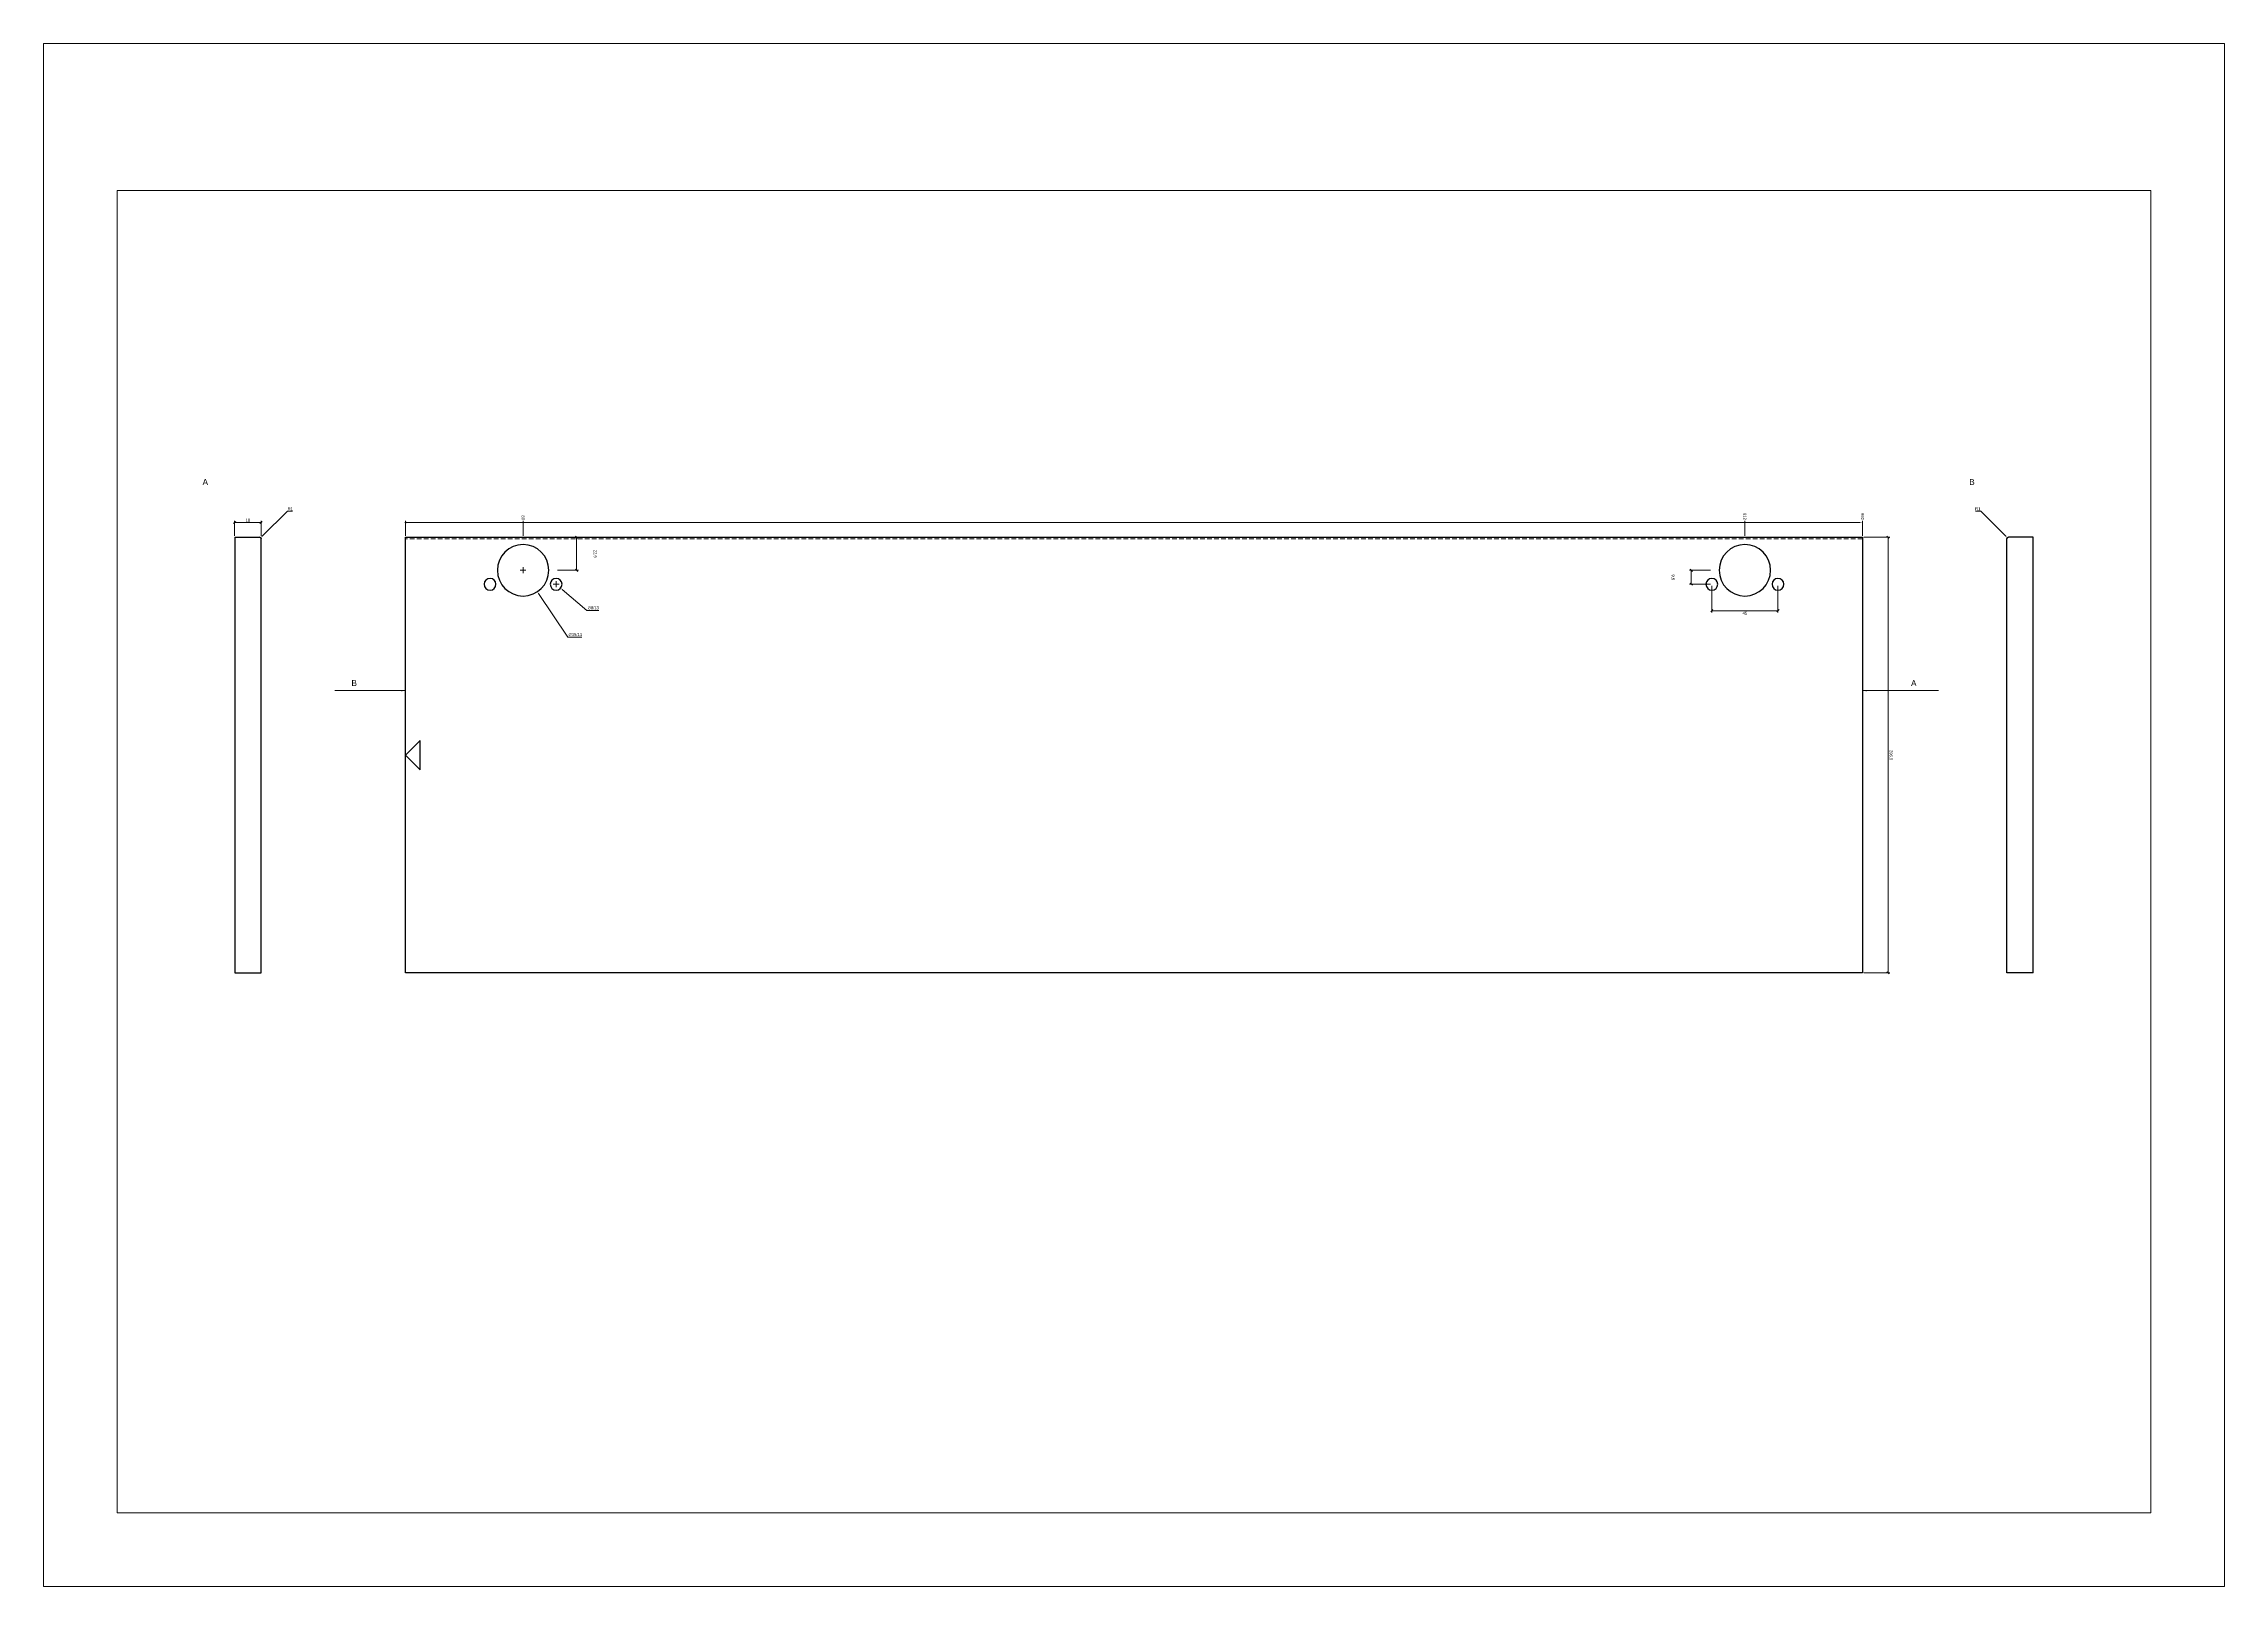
# Paper-space layout 'Door2' of a CAD drawing. Header units: millimetres. Extents: x -4 to 1481, y -4 to 1046.
import ezdxf

# ---------------------------------------------------------------- set-up
doc = ezdxf.new("R2010")
doc.units = ezdxf.units.MM
doc.linetypes.add('HIDDEN2', pattern=[4.7625, 3.175, -1.5875])
doc.layers.get('0').update_dxf_attribs({"true_color": 0xc2c2ced6})
for name, color, linetype, true_color in [('New project_cabinet-001_Door2_Machining group_View from above', 1, 'Continuous', 0xc2ff0000), ('New project_cabinet-001_Door2_Machining group_View from left', 1, 'Continuous', 0xc2ff0000), ('New project_cabinet-001_Door2_Machining group_View from right', 1, 'Continuous', 0xc2ff0000), ('New project_cabinet-001_Door2_View from above', 1, 'Continuous', 0xc2ff0000), ('New project_cabinet-001_Door2_View from right', 1, 'Continuous', 0xc2ff0000)]:
    doc.layers.add(name, color=color, linetype=linetype, true_color=true_color)
doc.layers.add('TitleBlock', color=7, linetype='Continuous')
doc.styles.add('Blum_Dimension', font='arial.ttf', dxfattribs={"height": 2})
doc.styles.add('Blum_ViewInfo', font='arial.ttf', dxfattribs={"height": 4})
doc.dimstyles.new('Blum_Chain', dxfattribs={"dimtxt": 2, "dimasz": 2, "dimexe": 1.25, "dimexo": 1, "dimtad": 0, "dimjust": 4, "dimtih": 1, "dimtoh": 1, "dimtxsty": 'Blum_Dimension', "dimblk1": 'DOTSMALL', "dimsah": 1, "dimcen": 2, "dimadec": 0, "dimazin": 2, "dimtfac": 1, "dimtix": 1, "dimtmove": 0, "dimatfit": 3, "dimldrblk": 'OBLIQUE', "dimfxl": 1, "dimlwd": 5, "dimlwe": 5, "dimarcsym": 0})
doc.dimstyles.new('Blum_Default', dxfattribs={"dimtxt": 2, "dimasz": 1.5, "dimexe": 1.25, "dimexo": 1, "dimtad": 1, "dimtxsty": 'Blum_Dimension', "dimblk": 'OBLIQUE', "dimcen": 2, "dimadec": 0, "dimazin": 2, "dimtfac": 1, "dimtix": 1, "dimtmove": 0, "dimatfit": 3, "dimfxl": 1, "dimlwd": 5, "dimlwe": 5, "dimarcsym": 0})
doc.dimstyles.new('Blum_Default$3', dxfattribs={"dimtxt": 2, "dimasz": 1.5, "dimexe": 1.25, "dimexo": 1, "dimtad": 1, "dimtih": 1, "dimtoh": 1, "dimtxsty": 'Blum_Dimension', "dimsah": 1, "dimcen": 2, "dimadec": 0, "dimazin": 2, "dimtfac": 1, "dimtofl": 0, "dimtmove": 0, "dimatfit": 3, "dimfxl": 1, "dimlwd": 5, "dimlwe": 5, "dimarcsym": 0})
doc.dimstyles.new('Blum_Default$4', dxfattribs={"dimtxt": 2, "dimasz": 1.5, "dimexe": 1.25, "dimexo": 1, "dimtad": 1, "dimtih": 1, "dimtoh": 1, "dimtxsty": 'Blum_Dimension', "dimblk1": 'OBLIQUE', "dimsah": 1, "dimcen": 2, "dimadec": 0, "dimazin": 2, "dimtfac": 1, "dimtofl": 0, "dimtmove": 0, "dimatfit": 3, "dimfxl": 1, "dimlwd": 5, "dimlwe": 5, "dimarcsym": 0})
doc.dimstyles.new('Blum_ViewInfo', dxfattribs={"dimtxt": 4, "dimasz": 3, "dimexe": 1.25, "dimexo": 1, "dimtad": 1, "dimtxsty": 'Blum_ViewInfo', "dimblk": 'OBLIQUE', "dimcen": 0.09, "dimadec": 0, "dimazin": 2, "dimtfac": 1, "dimtofl": 0, "dimtmove": 0, "dimatfit": 2, "dimfxl": 1, "dimlwd": 20, "dimlwe": 20, "dimarcsym": 0})

# ---------------------------------------------------------------- blocks, each defined once
blk = doc.blocks.new('TitleBlock_Door2')
at = {"layer": 'TitleBlock', "lineweight": 0}
for points in [[(-0.79, -0.79, 0), (-0.79, 209.21, 0), (296.21, 209.21, 0), (296.21, -0.79, 0)], [(9.21, 9.21, 0), (9.21, 189.21, 0), (286.21, 189.21, 0), (286.21, 9.21, 0)]]:
    blk.add_polyline3d(points, close=True, dxfattribs=at)
blk = doc.blocks.new('*D535')
at = {"layer": 'Defpoints', "color": 0, "lineweight": 0}
for p in [(143.1, 709.1), (143.8, 709.8)]:
    blk.add_point(p, dxfattribs=at)
at = {"layer": 'New project_cabinet-001_Door2_Machining group_View from right', "color": 0, "lineweight": 5}
for p, q in [((162, 727.9), (144.9, 710.8)), ((165.4, 727.9), (162, 727.9))]:
    blk.add_line(p, q, dxfattribs=at)
at = {"layer": 'New project_cabinet-001_Door2_Machining group_View from right', "color": 0, "lineweight": 0}
blk.add_solid([(144.7, 711), (145.1, 710.7), (143.8, 709.8)], dxfattribs=at)
at = {"layer": 'New project_cabinet-001_Door2_Machining group_View from right', "color": 0, "lineweight": 0, "insert": (164, 729.5), "char_height": 2, "attachment_point": 5, "style": 'Blum_Dimension'}
blk.add_mtext('R1', dxfattribs=at)
blk = doc.blocks.new('_Oblique')
at = {"color": 0, "linetype": 'ByBlock', "lineweight": -2}
blk.add_line((-0.5, -0.5), (0.5, 0.5), dxfattribs=at)
blk = doc.blocks.new('*D538')
at = {"layer": 'Defpoints', "color": 0, "lineweight": 0}
for p in [(144.1, 720.1), (126.1, 710.1), (144.1, 710.1)]:
    blk.add_point(p, dxfattribs=at)
at = {"layer": 'New project_cabinet-001_Door2_View from right', "color": 0, "lineweight": 5}
for p, q in [((126.1, 711.1), (126.1, 721.3)), ((126.1, 720.1), (144.1, 720.1)), ((144.1, 711.1), (144.1, 721.3))]:
    blk.add_line(p, q, dxfattribs=at)
at = {"layer": 'New project_cabinet-001_Door2_View from right', "color": 0, "lineweight": 5, "xscale": 1.5, "yscale": 1.5, "zscale": 1.5, "rotation": 180}
blk.add_blockref('_Oblique', (126.1, 720.1), dxfattribs=at)
at = {"layer": 'New project_cabinet-001_Door2_View from right', "color": 0, "lineweight": 5, "xscale": 1.5, "yscale": 1.5, "zscale": 1.5}
blk.add_blockref('_Oblique', (144.1, 720.1), dxfattribs=at)
at = {"layer": 'New project_cabinet-001_Door2_View from right', "color": 0, "lineweight": 0, "insert": (135.1, 721.7), "char_height": 2, "attachment_point": 5, "style": 'Blum_Dimension'}
blk.add_mtext('18', dxfattribs=at)
blk = doc.blocks.new('*D541')
at = {"layer": 'Defpoints', "color": 0, "lineweight": 0}
for p in [(1333.2, 709.8), (1333.9, 709.1)]:
    blk.add_point(p, dxfattribs=at)
at = {"layer": 'New project_cabinet-001_Door2_Machining group_View from left', "color": 0, "lineweight": 5}
for p, q in [((1311.6, 727.9), (1315.1, 727.9)), ((1315.1, 727.9), (1332.2, 710.8))]:
    blk.add_line(p, q, dxfattribs=at)
at = {"layer": 'New project_cabinet-001_Door2_Machining group_View from left', "color": 0, "lineweight": 0}
blk.add_solid([(1332.3, 711), (1332, 710.7), (1333.2, 709.8)], dxfattribs=at)
at = {"layer": 'New project_cabinet-001_Door2_Machining group_View from left', "color": 0, "lineweight": 0, "insert": (1313.1, 729.5), "char_height": 2, "attachment_point": 5, "style": 'Blum_Dimension'}
blk.add_mtext('R1', dxfattribs=at)
blk = doc.blocks.new('Blum_Trinagle_Outline')
blk.add_lwpolyline([(0, 0), (2, 2), (-2, 2)], close=True)
blk = doc.blocks.new('_DotSmall')
at = {"color": 0, "linetype": 'ByBlock', "const_width": 0.5}
blk.add_lwpolyline([(-0.0625, 0, 1), (0.0625, 0, 1)], format="xyb", close=True, dxfattribs=at)
blk = doc.blocks.new('*D544')
at = {"layer": 'Defpoints', "color": 0, "lineweight": 0}
for p in [(322.5, 720.1), (242.5, 710.1), (322.5, 710.1)]:
    blk.add_point(p, dxfattribs=at)
at = {"layer": 'New project_cabinet-001_Door2_View from above', "color": 0, "lineweight": 5}
for p, q in [((242.5, 711.1), (242.5, 721.3)), ((242.5, 720.1), (320.5, 720.1)), ((322.5, 711.1), (322.5, 721.3))]:
    blk.add_line(p, q, dxfattribs=at)
at = {"layer": 'New project_cabinet-001_Door2_View from above', "color": 0, "lineweight": 0}
blk.add_solid([(320.5, 719.7), (320.5, 720.4), (322.5, 720.1)], dxfattribs=at)
at = {"layer": 'New project_cabinet-001_Door2_View from above', "color": 0, "lineweight": 5, "xscale": 2, "yscale": 2, "zscale": 2, "rotation": 180}
blk.add_blockref('_DotSmall', (242.5, 720.1), dxfattribs=at)
at = {"layer": 'New project_cabinet-001_Door2_View from above', "color": 0, "lineweight": 0, "insert": (322.5, 723.4), "char_height": 2, "attachment_point": 5, "rotation": 270, "style": 'Blum_Dimension'}
blk.add_mtext('80', dxfattribs=at)
blk = doc.blocks.new('*D547')
at = {"layer": 'Defpoints', "color": 0, "lineweight": 0}
for p in [(1154.5, 720.1), (242.5, 710.1), (1154.5, 710.1)]:
    blk.add_point(p, dxfattribs=at)
at = {"layer": 'New project_cabinet-001_Door2_View from above', "color": 0, "lineweight": 5}
for p, q in [((242.5, 711.1), (242.5, 721.3)), ((242.5, 720.1), (1152.5, 720.1)), ((1154.5, 711.1), (1154.5, 721.3))]:
    blk.add_line(p, q, dxfattribs=at)
at = {"layer": 'New project_cabinet-001_Door2_View from above', "color": 0, "lineweight": 0}
blk.add_solid([(1152.5, 719.7), (1152.5, 720.4), (1154.5, 720.1)], dxfattribs=at)
at = {"layer": 'New project_cabinet-001_Door2_View from above', "color": 0, "lineweight": 5, "xscale": 2, "yscale": 2, "zscale": 2, "rotation": 180}
blk.add_blockref('_DotSmall', (242.5, 720.1), dxfattribs=at)
at = {"layer": 'New project_cabinet-001_Door2_View from above', "color": 0, "lineweight": 0, "insert": (1154.5, 724.2), "char_height": 2, "attachment_point": 5, "rotation": 270, "style": 'Blum_Dimension'}
blk.add_mtext('912', dxfattribs=at)
blk = doc.blocks.new('*D550')
at = {"layer": 'Defpoints', "color": 0, "lineweight": 0}
for p in [(1234.5, 720.1), (242.5, 710.1), (1234.5, 710.1)]:
    blk.add_point(p, dxfattribs=at)
at = {"layer": 'New project_cabinet-001_Door2_View from above', "color": 0, "lineweight": 5}
for p, q in [((242.5, 711.1), (242.5, 721.3)), ((242.5, 720.1), (1232.5, 720.1)), ((1234.5, 711.1), (1234.5, 721.3))]:
    blk.add_line(p, q, dxfattribs=at)
at = {"layer": 'New project_cabinet-001_Door2_View from above', "color": 0, "lineweight": 0}
blk.add_solid([(1232.5, 719.7), (1232.5, 720.4), (1234.5, 720.1)], dxfattribs=at)
at = {"layer": 'New project_cabinet-001_Door2_View from above', "color": 0, "lineweight": 5, "xscale": 2, "yscale": 2, "zscale": 2, "rotation": 180}
blk.add_blockref('_DotSmall', (242.5, 720.1), dxfattribs=at)
at = {"layer": 'New project_cabinet-001_Door2_View from above', "color": 0, "lineweight": 0, "insert": (1234.5, 724.2), "char_height": 2, "attachment_point": 5, "rotation": 270, "style": 'Blum_Dimension'}
blk.add_mtext('992', dxfattribs=at)
blk = doc.blocks.new('*D553')
at = {"layer": 'Defpoints', "color": 0, "lineweight": 0}
for p in [(345, 710.1), (359, 710.1), (345, 687.6)]:
    blk.add_point(p, dxfattribs=at)
at = {"layer": 'New project_cabinet-001_Door2_View from above', "color": 0, "lineweight": 5}
for p, q in [((346, 710.1), (360.3, 710.1)), ((359, 687.6), (359, 710.1)), ((346, 687.6), (360.3, 687.6))]:
    blk.add_line(p, q, dxfattribs=at)
at = {"layer": 'New project_cabinet-001_Door2_View from above', "color": 0, "lineweight": 5, "xscale": 1.5, "yscale": 1.5, "zscale": 1.5}
for p, rotation in [((359, 710.1), 90), ((359, 687.6), 270)]:
    blk.add_blockref('_Oblique', p, dxfattribs=dict(at, rotation=rotation))
at = {"layer": 'New project_cabinet-001_Door2_View from above', "color": 0, "lineweight": 0, "insert": (371.5, 698.8), "char_height": 2, "attachment_point": 5, "rotation": 270, "style": 'Blum_Dimension'}
blk.add_mtext('22,5', dxfattribs=at)
blk = doc.blocks.new('*D556')
at = {"layer": 'Defpoints', "color": 0, "lineweight": 0}
for p in [(1118, 687.6), (1132, 687.6), (1132, 678.1)]:
    blk.add_point(p, dxfattribs=at)
at = {"layer": 'New project_cabinet-001_Door2_View from above', "color": 0, "lineweight": 5}
for p, q in [((1131, 687.6), (1116.8, 687.6)), ((1118, 678.1), (1118, 687.6)), ((1131, 678.1), (1116.8, 678.1))]:
    blk.add_line(p, q, dxfattribs=at)
at = {"layer": 'New project_cabinet-001_Door2_View from above', "color": 0, "lineweight": 5, "xscale": 1.5, "yscale": 1.5, "zscale": 1.5}
for p, rotation in [((1118, 687.6), 90), ((1118, 678.1), 270)]:
    blk.add_blockref('_Oblique', p, dxfattribs=dict(at, rotation=rotation))
at = {"layer": 'New project_cabinet-001_Door2_View from above', "color": 0, "lineweight": 0, "insert": (1105.5, 682.8), "char_height": 2, "attachment_point": 5, "rotation": 270, "style": 'Blum_Dimension'}
blk.add_mtext('9,5', dxfattribs=at)
blk = doc.blocks.new('*D559')
at = {"layer": 'Defpoints', "color": 0, "lineweight": 0}
for p in [(1132, 678.1), (1177, 678.1), (1177, 660.1)]:
    blk.add_point(p, dxfattribs=at)
at = {"layer": 'New project_cabinet-001_Door2_View from above', "color": 0, "lineweight": 5}
for p, q in [((1132, 677.1), (1132, 658.8)), ((1177, 677.1), (1177, 658.8)), ((1132, 660.1), (1177, 660.1))]:
    blk.add_line(p, q, dxfattribs=at)
at = {"layer": 'New project_cabinet-001_Door2_View from above', "color": 0, "lineweight": 5, "xscale": 1.5, "yscale": 1.5, "zscale": 1.5, "rotation": 180}
blk.add_blockref('_Oblique', (1132, 660.1), dxfattribs=at)
at = {"layer": 'New project_cabinet-001_Door2_View from above', "color": 0, "lineweight": 5, "xscale": 1.5, "yscale": 1.5, "zscale": 1.5}
blk.add_blockref('_Oblique', (1177, 660.1), dxfattribs=at)
at = {"layer": 'New project_cabinet-001_Door2_View from above', "color": 0, "lineweight": 0, "insert": (1154.5, 658.4), "char_height": 2, "attachment_point": 5, "style": 'Blum_Dimension'}
blk.add_mtext('45', dxfattribs=at)
blk = doc.blocks.new('*D562')
at = {"layer": 'Defpoints', "color": 0, "lineweight": 0}
for p in [(312.8, 702.1), (332.3, 673)]:
    blk.add_point(p, dxfattribs=at)
at = {"layer": 'New project_cabinet-001_Door2_Machining group_View from above', "color": 0, "lineweight": 5}
for p, q in [((320.5, 687.6), (324.5, 687.6)), ((322.5, 685.6), (322.5, 689.6)), ((353, 642.1), (333.1, 671.8)), ((362.6, 642.1), (353, 642.1))]:
    blk.add_line(p, q, dxfattribs=at)
at = {"layer": 'New project_cabinet-001_Door2_Machining group_View from above', "color": 0, "lineweight": 0}
blk.add_solid([(333.3, 671.9), (332.9, 671.7), (332.3, 673)], dxfattribs=at)
at = {"layer": 'New project_cabinet-001_Door2_Machining group_View from above', "color": 0, "lineweight": 0, "insert": (358.1, 643.8), "char_height": 2, "attachment_point": 5, "style": 'Blum_Dimension'}
blk.add_mtext('∅35/13', dxfattribs=at)
blk = doc.blocks.new('*D565')
at = {"layer": 'Defpoints', "color": 0, "lineweight": 0}
for p in [(342, 680.7), (348.1, 675.5)]:
    blk.add_point(p, dxfattribs=at)
at = {"layer": 'New project_cabinet-001_Door2_Machining group_View from above', "color": 0, "lineweight": 5}
for p, q in [((343, 678.1), (347, 678.1)), ((345, 676.1), (345, 680.1)), ((366, 660.3), (349.2, 674.5)), ((374, 660.3), (366, 660.3))]:
    blk.add_line(p, q, dxfattribs=at)
at = {"layer": 'New project_cabinet-001_Door2_Machining group_View from above', "color": 0, "lineweight": 0}
blk.add_solid([(349.4, 674.7), (349.1, 674.3), (348.1, 675.5)], dxfattribs=at)
at = {"layer": 'New project_cabinet-001_Door2_Machining group_View from above', "color": 0, "lineweight": 0, "insert": (370.3, 662), "char_height": 2, "attachment_point": 5, "style": 'Blum_Dimension'}
blk.add_mtext('∅8/13', dxfattribs=at)
blk = doc.blocks.new('*D568')
at = {"layer": 'Defpoints', "color": 0, "lineweight": 0}
for p in [(1234.5, 710.1), (1252, 710.1), (1234.5, 413.6)]:
    blk.add_point(p, dxfattribs=at)
at = {"layer": 'New project_cabinet-001_Door2_View from above', "color": 0, "lineweight": 5}
for p, q in [((1235.5, 710.1), (1253.3, 710.1)), ((1252, 413.6), (1252, 710.1)), ((1235.5, 413.6), (1253.3, 413.6))]:
    blk.add_line(p, q, dxfattribs=at)
at = {"layer": 'New project_cabinet-001_Door2_View from above', "color": 0, "lineweight": 5, "xscale": 1.5, "yscale": 1.5, "zscale": 1.5}
for p, rotation in [((1252, 710.1), 90), ((1252, 413.6), 270)]:
    blk.add_blockref('_Oblique', p, dxfattribs=dict(at, rotation=rotation))
at = {"layer": 'New project_cabinet-001_Door2_View from above', "color": 0, "lineweight": 0, "insert": (1253.9, 561.8), "char_height": 2, "attachment_point": 5, "rotation": 270, "style": 'Blum_Dimension'}
blk.add_mtext('296,5', dxfattribs=at)

psp = doc.layouts.new('Door2')

# ---------------------------------------------------------------- linework, layer by layer
at = {"linetype": 'Continuous', "lineweight": 30}
for p, q in [((126.136, 710.078), (126.136, 705.078)), ((126.136, 710.078), (143.136, 710.078)), ((126.136, 705.078), (126.136, 682.078)), ((144.136, 413.578), (144.136, 709.078)), ((242.531, 709.078), (242.531, 710.078)), ((242.531, 710.078), (1234.531, 710.078)), ((242.531, 413.578), (242.531, 709.078)), ((1234.531, 710.078), (1234.531, 709.078)), ((1234.531, 709.078), (1234.531, 413.578)), ((1332.927, 413.578), (1332.927, 709.078)), ((1350.927, 710.078), (1333.927, 710.078)), ((1350.927, 705.078), (1350.927, 710.078)), ((1350.927, 682.078), (1350.927, 705.078)), ((126.136, 682.078), (126.136, 674.078)), ((126.136, 674.078), (126.136, 670.078)), ((126.136, 670.078), (126.136, 413.578)), ((1350.927, 674.078), (1350.927, 682.078)), ((1350.927, 670.078), (1350.927, 674.078)), ((1350.927, 413.578), (1350.927, 670.078)), ((126.136, 413.578), (144.136, 413.578)), ((1234.531, 413.578), (242.531, 413.578)), ((1350.927, 413.578), (1332.927, 413.578))]:
    psp.add_line(p, q, dxfattribs=at)
at = {"linetype": 'HIDDEN2', "lineweight": 5}
psp.add_line((1234.531, 709.078), (242.531, 709.078), dxfattribs=at)
at = {"linetype": 'Continuous', "lineweight": 30, "extrusion": (0, 0, -1)}
for centre, radius in [((-322.531, 687.578), 17.5), ((-1154.531, 687.578), 17.5), ((-300.031, 678.078), 4), ((-345.031, 678.078), 4), ((-1132.031, 678.078), 4), ((-1177.031, 678.078), 4)]:
    psp.add_circle(centre, radius, dxfattribs=at)
for centre, start, end in [((-143.136, 709.078), 90, 180), ((-1333.927, 709.078), 0, 90)]:
    psp.add_arc(centre, 1, start, end, dxfattribs=at)
at = {"linetype": 'Continuous', "lineweight": 30}
for centre, start, end in [((143.136, 709.078), 0, 90), ((1333.927, 709.078), 90, 180)]:
    psp.add_arc(centre, 1, start, end, dxfattribs=at)

# ---------------------------------------------------------------- block references
at = {"lineweight": 0, "xscale": 5, "yscale": 5, "zscale": 5}
psp.add_blockref('TitleBlock_Door2', (0, 0), dxfattribs=at)
at = {"layer": 'New project_cabinet-001_Door2_View from above', "lineweight": 0, "xscale": 5, "yscale": 5, "zscale": 5, "rotation": 270}
psp.add_blockref('Blum_Trinagle_Outline', (242.531, 561.828), dxfattribs=at)

# ---------------------------------------------------------------- texts
at = {"lineweight": 0, "char_height": 4, "style": 'Blum_ViewInfo'}
for s, insert, attachment_point in [('A', (104.261, 745.703), 7), ('B', (1307.274, 745.703), 7), ('B', (209.406, 608.803), 9), ('A', (1267.656, 608.803), 7)]:
    psp.add_mtext(s, dxfattribs=dict(at, insert=insert, attachment_point=attachment_point))

# ---------------------------------------------------------------- dimensions: what is measured, and where the dimension line sits
at = {"layer": 'New project_cabinet-001_Door2_Machining group_View from above', "lineweight": 0}
for p1, p2, picture, middle in [((312.781, 702.11), (332.282, 673.046), '*D562', (358.113, 642.13)), ((341.985, 680.67), (348.078, 675.486), '*D565', (370.29, 660.255))]:
    dim = psp.add_diameter_dim_2p(p1=p1, p2=p2, dimstyle='Blum_Default$4', override={"dimscale": 0, "dimpost": '/13'}, dxfattribs=at)
    dim.commit()
    dim.dimension.update_dxf_attribs({"geometry": picture, "text_midpoint": middle, "dimtype": 163})
at = {"layer": 'New project_cabinet-001_Door2_Machining group_View from left', "lineweight": 0}
dim = psp.add_radius_dim(center=(1333.927, 709.078), mpoint=(1333.22, 709.785), dimstyle='Blum_Default$3', override={"dimscale": 0, "dimcen": 0}, dxfattribs=at)
dim.commit()
dim.dimension.update_dxf_attribs({"geometry": '*D541', "text_midpoint": (1313.056, 727.904), "dimtype": 164})
at = {"layer": 'New project_cabinet-001_Door2_Machining group_View from right', "lineweight": 0}
dim = psp.add_radius_dim(center=(143.136, 709.078), mpoint=(143.843, 709.785), dimstyle='Blum_Default$3', override={"dimscale": 0, "dimcen": 0}, dxfattribs=at)
dim.commit()
dim.dimension.update_dxf_attribs({"geometry": '*D535', "text_midpoint": (164.007, 727.904), "dimtype": 164})
at = {"layer": 'New project_cabinet-001_Door2_View from above', "lineweight": 0}
for base, p1, p2, dimstyle, override, picture, middle in [((1154.531, 720.078), (242.531, 710.078), (1154.531, 710.078), 'Blum_Chain', {"dimscale": 0}, '*D547', (1154.531, 724.152)), ((1234.531, 720.078), (242.531, 710.078), (1234.531, 710.078), 'Blum_Chain', {"dimscale": 0}, '*D550', (1234.531, 724.152)), ((322.531, 720.078), (242.531, 710.078), (322.531, 710.078), 'Blum_Chain', {"dimscale": 0}, '*D544', (322.531, 723.383)), ((1177.031, 660.078), (1132.031, 678.078), (1177.031, 678.078), 'Blum_Default', {"dimscale": 0, "dimtad": 4}, '*D559', (1154.531, 658.436))]:
    dim = psp.add_linear_dim(base=base, p1=p1, p2=p2, dimstyle=dimstyle, override=override, dxfattribs=at)
    dim.commit()
    dim.dimension.update_dxf_attribs({"geometry": picture, "text_midpoint": middle})
for base, p1, p2, override, picture, middle in [((359.031, 710.078), (345.031, 687.578), (345.031, 710.078), {"dimscale": 0, "dimtmove": 2}, '*D553', (371.531, 698.828)), ((1118.031, 687.578), (1132.031, 678.078), (1132.031, 687.578), {"dimscale": 0, "dimtad": 4, "dimtmove": 2}, '*D556', (1105.531, 682.828))]:
    dim = psp.add_linear_dim(base=base, p1=p1, p2=p2, angle=90, dimstyle='Blum_Default', override=override, dxfattribs=at)
    dim.commit()
    dim.dimension.update_dxf_attribs({"geometry": picture, "text_midpoint": middle, "dimtype": 160})
dim = psp.add_linear_dim(base=(1252.031, 710.078), p1=(1234.531, 413.578), p2=(1234.531, 710.078), angle=90, dimstyle='Blum_Default', override={"dimscale": 0}, dxfattribs=at)
dim.commit()
dim.dimension.update_dxf_attribs({"geometry": '*D568', "text_midpoint": (1253.858, 561.828)})
at = {"layer": 'New project_cabinet-001_Door2_View from right', "lineweight": 0}
dim = psp.add_linear_dim(base=(144.136, 720.078), p1=(126.136, 710.078), p2=(144.136, 710.078), dimstyle='Blum_Default', override={"dimscale": 0}, dxfattribs=at)
dim.commit()
dim.dimension.update_dxf_attribs({"geometry": '*D538', "text_midpoint": (135.136, 721.724)})

# ---------------------------------------------------------------- leaders
at = {"lineweight": 0}
for points in [[(242.531, 605.678), (194.304, 605.678)], [(1234.531, 605.678), (1286.333, 605.678)]]:
    psp.add_leader(points, dimstyle='Blum_ViewInfo', override={"dimscale": 0}, dxfattribs=at)

doc.saveas('drawing.dxf')
